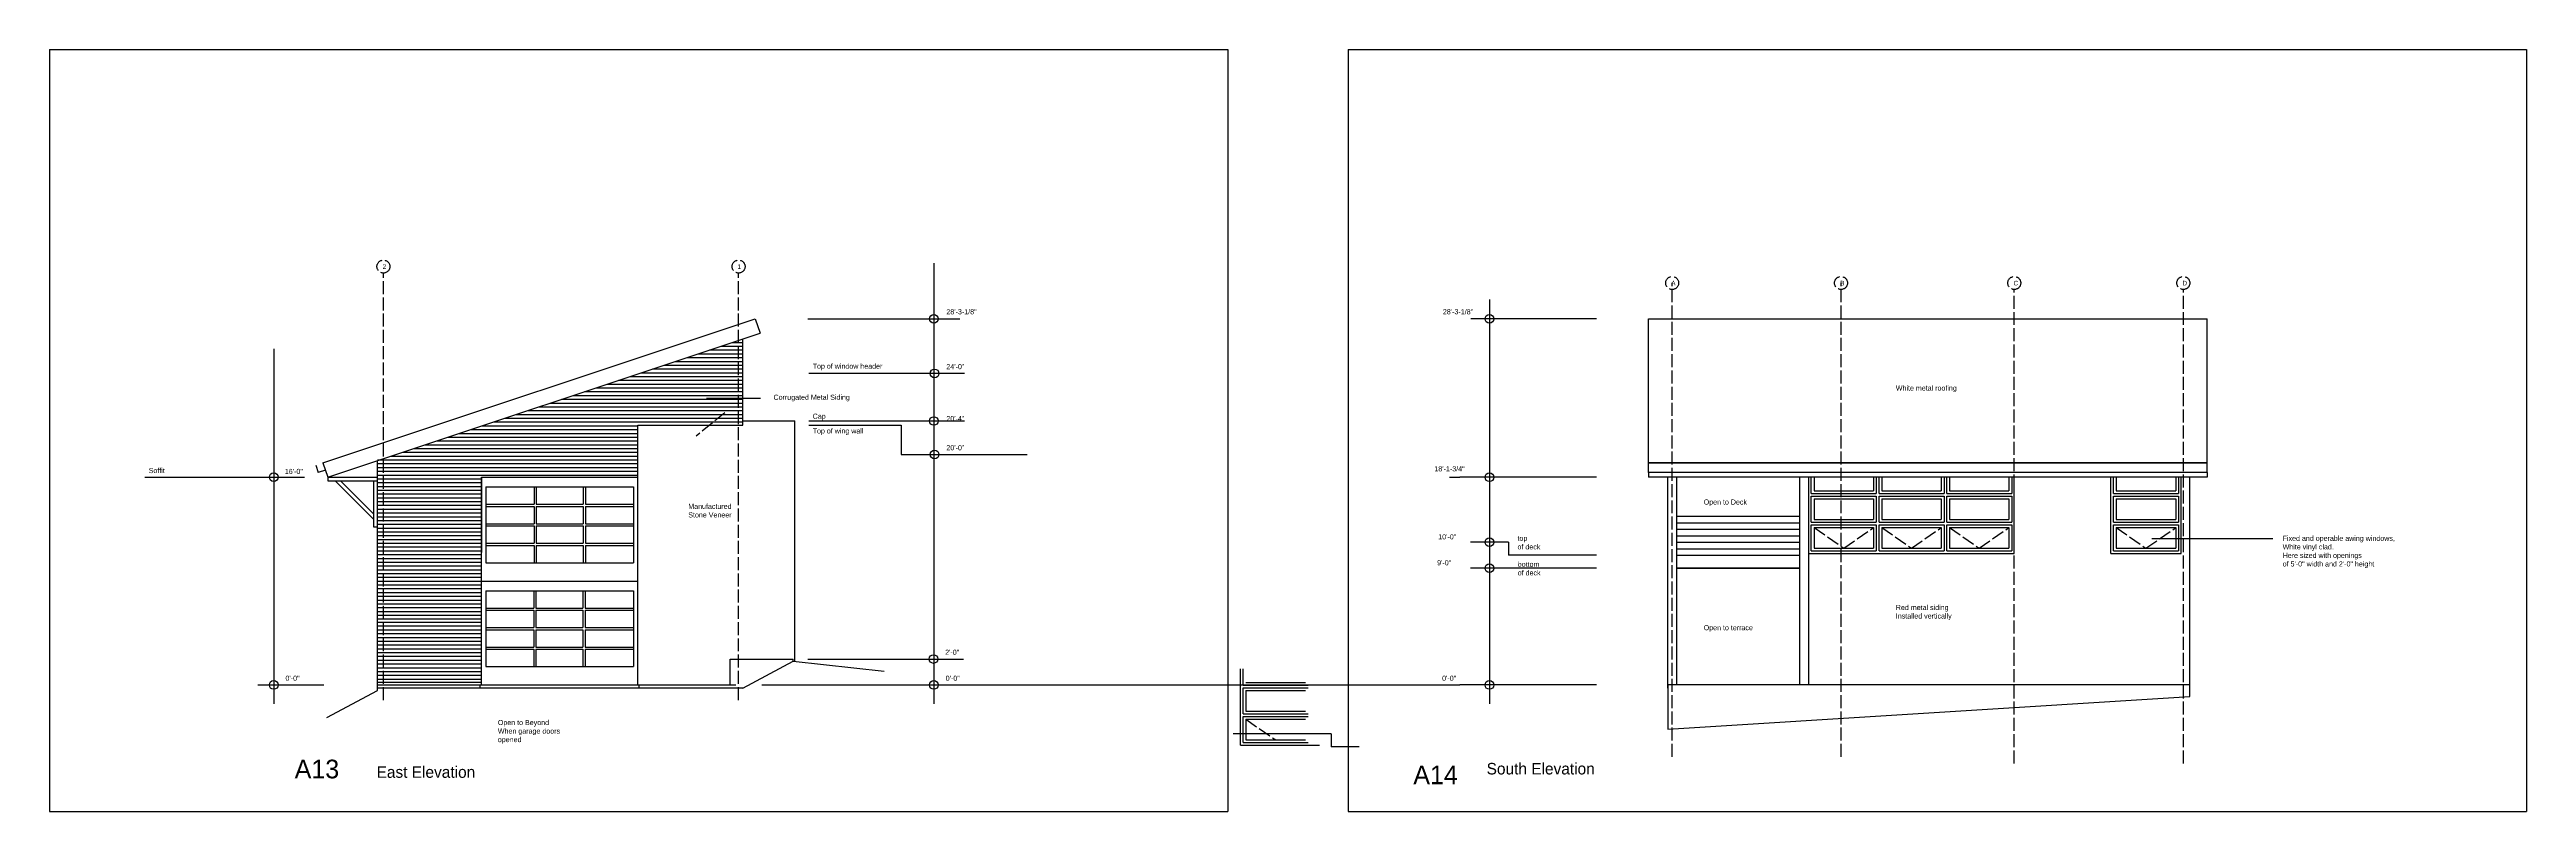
# Model space of a CAD drawing. Header units: inches. Extents: x -173 to 8259, y -1622 to 3486.
# Drawn here: x 2166 to 4453, y -1067 to -363 of the extents above; entities that cross this region are included whole.
import ezdxf

# ---------------------------------------------------------------- set-up
doc = ezdxf.new("R2010")
doc.units = ezdxf.units.IN
doc.header["$MEASUREMENT"] = 0
doc.linetypes.add('ACAD_ISO02W100', pattern=[15, 12, -3])
for name, color, linetype in [('const', 7, 'Continuous'), ('e1', 7, 'Continuous'), ('e2', 251, 'Continuous'), ('glassSwing', 172, 'ACAD_ISO02W100'), ('grid', 252, 'ACAD_ISO02W100'), ('millwork', 253, 'Continuous'), ('overhang', 252, 'ACAD_ISO02W100'), ('walls', 7, 'Continuous')]:
    doc.layers.add(name, color=color, linetype=linetype)

msp = doc.modelspace()

# ---------------------------------------------------------------- linework, layer by layer
for p, q in [((2166, -363.4), (3254, -363.4)), ((2166, -363.4), (2166, -1067.4)), ((3254, -363.4), (3254, -1067.4)), ((3365.1, -363.4), (3365.1, -1067.4)), ((3365.1, -363.4), (4453.1, -363.4)), ((4453.1, -363.4), (4453.1, -1067.4)), ((3660.3, -950), (3660.3, -953.5)), ((2166, -1067.4), (3254, -1067.4)), ((3365.1, -1067.4), (4453.1, -1067.4))]:
    msp.add_line(p, q)
at = {"layer": 'e1'}
for p, q in [((2817.7, -612.2), (2822.1, -625.5)), ((2709.1, -950.5), (2709.1, -710.5)), ((2411.8, -747.5), (2414, -754.1)), ((2418.5, -745.2), (2422.9, -758.5)), ((3642.3, -745.2), (4158.3, -745.2)), ((4158.3, -745.2), (3642.3, -745.2)), ((4158.3, -754.1), (3642.3, -754.1)), ((3642.3, -754.1), (3642.3, -758.5)), ((4158.3, -754.1), (4158.3, -758.5)), ((2564.8, -854.5), (2564.8, -758.5)), ((2564.8, -758.5), (2709.1, -758.5)), ((4158.3, -758.5), (3642.3, -758.5)), ((3668.3, -758.5), (3668.3, -950.5)), ((3782.3, -950), (3782.3, -758.5)), ((3668.3, -830.6), (3782.3, -830.6)), ((3668.3, -842.6), (3782.3, -842.6)), ((2564.8, -854.5), (2709.1, -854.5)), ((2710.6, -953.5), (2710.6, -950.5)), ((3660.3, -953.5), (3660.3, -991.4))]:
    msp.add_line(p, q, dxfattribs=at)
at = {"layer": 'e2'}
for p, q in [((2982.6, -560.8), (2982.6, -968)), ((3495.5, -594.4), (3495.5, -968)), ((2866.1, -612.2), (3006.5, -612.2)), ((3594.4, -612.2), (3478.5, -612.2)), ((2373, -639.9), (2373, -968)), ((2785.9, -637.5), (2806.3, -637.5)), ((2796.4, -634), (2806.3, -634)), ((2712.4, -662), (2806.3, -662)), ((2722.9, -658.5), (2806.3, -658.5)), ((2733.4, -655), (2806.3, -655)), ((2743.9, -651.5), (2806.3, -651.5)), ((2754.4, -648), (2806.3, -648)), ((2764.9, -644.5), (2806.3, -644.5)), ((2775.4, -641), (2806.3, -641)), ((2867.1, -662.5), (3010.9, -662.5)), ((2649.4, -683), (2806.3, -683)), ((2659.9, -679.5), (2806.3, -679.5)), ((2670.4, -676), (2806.3, -676)), ((2680.9, -672.5), (2806.3, -672.5)), ((2691.4, -669), (2806.3, -669)), ((2701.9, -665.5), (2806.3, -665.5)), ((2575.9, -707.5), (2806.3, -707.5)), ((2586.4, -704), (2806.3, -704)), ((2596.9, -700.5), (2806.3, -700.5)), ((2607.4, -697), (2806.3, -697)), ((2617.9, -693.5), (2806.3, -693.5)), ((2628.4, -690), (2806.3, -690)), ((2638.9, -686.5), (2806.3, -686.5)), ((2867.1, -706.5), (3010.9, -706.5)), ((2512.9, -728.5), (2709.1, -728.5)), ((2523.4, -725), (2709.1, -725)), ((2533.9, -721.5), (2709.1, -721.5)), ((2544.4, -718), (2709.1, -718)), ((2554.9, -714.5), (2709.1, -714.5)), ((2565.4, -711), (2709.1, -711)), ((2867.1, -710.5), (2952.5, -710.5)), ((2952.5, -710.5), (2952.5, -737.5)), ((2468.8, -742.5), (2709.1, -742.5)), ((2468.8, -746), (2709.1, -746)), ((2468.8, -749.5), (2709.1, -749.5)), ((2468.8, -753), (2709.1, -753)), ((2481.4, -739), (2709.1, -739)), ((2491.9, -735.5), (2709.1, -735.5)), ((2502.4, -732), (2709.1, -732)), ((2952.5, -737.5), (3010.9, -737.5)), ((2952.5, -737.5), (3068.8, -737.5)), ((2254, -758.5), (2393.1, -758.5)), ((2393.1, -758.5), (2401.3, -758.5)), ((2422.9, -758.5), (2468.8, -758.5)), ((2422.9, -762), (2468.8, -762)), ((2468.8, -756.5), (2709.1, -756.5)), ((2468.8, -760), (2564.8, -760)), ((2468.8, -763.5), (2564.8, -763.5)), ((2468.8, -767), (2564.8, -767)), ((2468.8, -770.5), (2564.8, -770.5)), ((2468.8, -774), (2564.8, -774)), ((2468.8, -777.5), (2564.8, -777.5)), ((2564.8, -758.5), (2564.8, -828)), ((2564.8, -758.5), (2695.8, -758.5)), ((2564.8, -758.5), (2695.8, -758.5)), ((2569, -767.5), (2569, -837.5)), ((2569, -767.5), (2705.2, -767.5)), ((2613.4, -767.5), (2613.4, -783.5)), ((2615.4, -767.5), (2615.4, -783.5)), ((2658.8, -767.5), (2658.8, -783.5)), ((2660.8, -767.5), (2660.8, -783.5)), ((2705.2, -767.5), (2705.2, -837.5)), ((3458.6, -758.5), (3468.3, -758.5)), ((3478, -758.5), (3468.3, -758.5)), ((3594.4, -758.5), (3478, -758.5)), ((3790.3, -758.5), (3790.3, -950)), ((3792.8, -773.6), (3792.8, -758.5)), ((3792.8, -773.6), (3852.8, -773.6)), ((3792.8, -800.1), (3792.8, -776.1)), ((3792.8, -776.1), (3852.8, -776.1)), ((3795.3, -758.5), (3795.3, -771.1)), ((3795.3, -771.1), (3850.3, -771.1)), ((3850.3, -758.5), (3850.3, -771.1)), ((3852.8, -758.5), (3852.8, -773.6)), ((3852.8, -776.1), (3852.8, -800.1)), ((3855.3, -773.6), (3855.3, -758.5)), ((3855.3, -773.6), (3915.3, -773.6)), ((3855.3, -800.1), (3855.3, -776.1)), ((3855.3, -776.1), (3915.3, -776.1)), ((3857.8, -758.5), (3857.8, -771.1)), ((3857.8, -771.1), (3912.8, -771.1)), ((3912.8, -758.5), (3912.8, -771.1)), ((3915.3, -758.5), (3915.3, -773.6)), ((3915.3, -776.1), (3915.3, -800.1)), ((3917.8, -773.6), (3917.8, -758.5)), ((3917.8, -773.6), (3977.8, -773.6)), ((3917.8, -800.1), (3917.8, -776.1)), ((3917.8, -776.1), (3977.8, -776.1)), ((3920.3, -758.5), (3920.3, -771.1)), ((3920.3, -771.1), (3975.3, -771.1)), ((3975.3, -758.5), (3975.3, -771.1)), ((3977.8, -758.5), (3977.8, -773.6)), ((3977.8, -776.1), (3977.8, -800.1)), ((3980.2, -829.1), (3980.2, -758.5)), ((4069.3, -829.1), (4069.3, -758.5)), ((4071.8, -773.6), (4071.8, -758.5)), ((4071.8, -773.6), (4131.8, -773.6)), ((4071.8, -800.1), (4071.8, -776.1)), ((4071.8, -776.1), (4131.8, -776.1)), ((4074.3, -758.5), (4074.3, -771.1)), ((4074.3, -771.1), (4129.3, -771.1)), ((4129.3, -758.5), (4129.3, -771.1)), ((4131.8, -758.5), (4131.8, -773.6)), ((4131.8, -776.1), (4131.8, -800.1)), ((4134.2, -829.1), (4134.2, -758.5)), ((2468.8, -781), (2564.8, -781)), ((2468.8, -784.5), (2564.8, -784.5)), ((2468.8, -788), (2564.8, -788)), ((2468.8, -791.5), (2564.8, -791.5)), ((2468.8, -795), (2564.8, -795)), ((2468.8, -798.5), (2564.8, -798.5)), ((2569, -783.5), (2613.4, -783.5)), ((2569, -785.5), (2613.4, -785.5)), ((2613.4, -785.5), (2613.4, -801.5)), ((2615.4, -783.5), (2658.8, -783.5)), ((2615.4, -785.5), (2658.8, -785.5)), ((2615.4, -785.5), (2615.4, -801.5)), ((2658.8, -785.5), (2658.8, -801.5)), ((2660.8, -783.5), (2705.2, -783.5)), ((2660.8, -785.5), (2705.2, -785.5)), ((2660.8, -785.5), (2660.8, -801.5)), ((3668.3, -794.6), (3782.3, -794.6)), ((3792.8, -800.1), (3852.8, -800.1)), ((3795.3, -778.6), (3795.3, -797.6)), ((3795.3, -778.6), (3850.3, -778.6)), ((3795.3, -797.6), (3850.3, -797.6)), ((3850.3, -778.6), (3850.3, -797.6)), ((3855.3, -800.1), (3915.3, -800.1)), ((3857.8, -778.6), (3857.8, -797.6)), ((3857.8, -778.6), (3912.8, -778.6)), ((3857.8, -797.6), (3912.8, -797.6)), ((3912.8, -778.6), (3912.8, -797.6)), ((3917.8, -800.1), (3977.8, -800.1)), ((3920.3, -778.6), (3920.3, -797.6)), ((3920.3, -778.6), (3975.3, -778.6)), ((3920.3, -797.6), (3975.3, -797.6)), ((3975.3, -778.6), (3975.3, -797.6)), ((4071.8, -800.1), (4131.8, -800.1)), ((4074.3, -778.6), (4074.3, -797.6)), ((4074.3, -778.6), (4129.3, -778.6)), ((4074.3, -797.6), (4129.3, -797.6)), ((4129.3, -778.6), (4129.3, -797.6)), ((2468.8, -802), (2564.8, -802)), ((2468.8, -805.5), (2564.8, -805.5)), ((2468.8, -809), (2564.8, -809)), ((2468.8, -812.5), (2564.8, -812.5)), ((2468.8, -816), (2564.8, -816)), ((2468.8, -819.5), (2564.8, -819.5)), ((2468.8, -823), (2564.8, -823)), ((2569, -801.5), (2613.4, -801.5)), ((2569, -803.5), (2613.4, -803.5)), ((2569, -819.5), (2613.4, -819.5)), ((2569, -821.5), (2613.4, -821.5)), ((2613.4, -803.5), (2613.4, -819.5)), ((2613.4, -821.5), (2613.4, -837.5)), ((2615.4, -801.5), (2658.8, -801.5)), ((2615.4, -803.5), (2658.8, -803.5)), ((2615.4, -803.5), (2615.4, -819.5)), ((2615.4, -819.5), (2658.8, -819.5)), ((2615.4, -821.5), (2615.4, -837.5)), ((2615.4, -821.5), (2658.8, -821.5)), ((2658.8, -803.5), (2658.8, -819.5)), ((2658.8, -821.5), (2658.8, -837.5)), ((2660.8, -801.5), (2705.2, -801.5)), ((2660.8, -803.5), (2705.2, -803.5)), ((2660.8, -803.5), (2660.8, -819.5)), ((2660.8, -819.5), (2705.2, -819.5)), ((2660.8, -821.5), (2660.8, -837.5)), ((2660.8, -821.5), (2705.2, -821.5)), ((3513.3, -818.6), (3478, -818.6)), ((3513.3, -818.6), (3513.3, -830.6)), ((3668.3, -800.6), (3782.3, -800.6)), ((3668.3, -806.6), (3782.3, -806.6)), ((3668.3, -812.6), (3782.3, -812.6)), ((3668.3, -818.6), (3782.3, -818.6)), ((3792.8, -826.6), (3792.8, -802.6)), ((3792.8, -802.6), (3852.8, -802.6)), ((3795.3, -805.1), (3795.3, -824.1)), ((3795.3, -805.1), (3850.3, -805.1)), ((3850.3, -805.1), (3850.3, -824.1)), ((3852.8, -802.6), (3852.8, -826.6)), ((3855.3, -826.6), (3855.3, -802.6)), ((3855.3, -802.6), (3915.3, -802.6)), ((3857.8, -805.1), (3857.8, -824.1)), ((3857.8, -805.1), (3912.8, -805.1)), ((3912.8, -805.1), (3912.8, -824.1)), ((3915.3, -802.6), (3915.3, -826.6)), ((3917.8, -826.6), (3917.8, -802.6)), ((3917.8, -802.6), (3977.8, -802.6)), ((3920.3, -805.1), (3920.3, -824.1)), ((3920.3, -805.1), (3975.3, -805.1)), ((3975.3, -805.1), (3975.3, -824.1)), ((3977.8, -802.6), (3977.8, -826.6)), ((4071.8, -826.6), (4071.8, -802.6)), ((4071.8, -802.6), (4131.8, -802.6)), ((4074.3, -805.1), (4074.3, -824.1)), ((4074.3, -805.1), (4129.3, -805.1)), ((4107.2, -815.3), (4218.8, -815.3)), ((4129.3, -805.1), (4129.3, -824.1)), ((4131.8, -802.6), (4131.8, -826.6)), ((2468.8, -826.5), (2564.8, -826.5)), ((2468.8, -830), (2564.8, -830)), ((2468.8, -833.5), (2564.8, -833.5)), ((2468.8, -837), (2564.8, -837)), ((2468.8, -840.5), (2564.8, -840.5)), ((2468.8, -844), (2564.8, -844)), ((2569, -837.5), (2705.2, -837.5)), ((2569, -837.5), (2613.4, -837.5)), ((2615.4, -837.5), (2658.8, -837.5)), ((2660.8, -837.5), (2705.2, -837.5)), ((3594.4, -842.6), (3478, -842.6)), ((3594.4, -830.6), (3513.3, -830.6)), ((3668.3, -824.6), (3782.3, -824.6)), ((3790.3, -829.1), (3980.2, -829.1)), ((3792.8, -826.6), (3852.8, -826.6)), ((3795.3, -824.1), (3850.3, -824.1)), ((3855.3, -826.6), (3915.3, -826.6)), ((3857.8, -824.1), (3912.8, -824.1)), ((3917.8, -826.6), (3977.8, -826.6)), ((3920.3, -824.1), (3975.3, -824.1)), ((4069.3, -829.1), (4134.2, -829.1)), ((4071.8, -826.6), (4131.8, -826.6)), ((4074.3, -824.1), (4129.3, -824.1)), ((2468.8, -847.5), (2564.8, -847.5)), ((2468.8, -851), (2564.8, -851)), ((2468.8, -854.5), (2564.8, -854.5)), ((2468.8, -858), (2564.8, -858)), ((2468.8, -861.5), (2564.8, -861.5)), ((2468.8, -865), (2564.8, -865)), ((2468.8, -868.5), (2564.8, -868.5)), ((2568.8, -863.5), (2568.8, -933.5)), ((2568.8, -863.5), (2705.1, -863.5)), ((2613.2, -863.5), (2613.2, -879.5)), ((2615.2, -863.5), (2615.2, -879.5)), ((2658.6, -863.5), (2658.6, -879.5)), ((2660.6, -863.5), (2660.6, -879.5)), ((2705.1, -863.5), (2705.1, -933.5)), ((2468.8, -872), (2564.8, -872)), ((2468.8, -875.5), (2564.8, -875.5)), ((2468.8, -879), (2564.8, -879)), ((2468.8, -882.5), (2564.8, -882.5)), ((2468.8, -886), (2564.8, -886)), ((2468.8, -889.5), (2564.8, -889.5)), ((2568.8, -879.5), (2613.2, -879.5)), ((2568.8, -881.5), (2613.2, -881.5)), ((2613.2, -881.5), (2613.2, -897.5)), ((2615.2, -879.5), (2658.6, -879.5)), ((2615.2, -881.5), (2615.2, -897.5)), ((2615.2, -881.5), (2658.6, -881.5)), ((2658.6, -881.5), (2658.6, -897.5)), ((2660.6, -879.5), (2705.1, -879.5)), ((2660.6, -881.5), (2660.6, -897.5)), ((2660.6, -881.5), (2705.1, -881.5)), ((2468.8, -892.5), (2564.8, -892.5)), ((2468.8, -896), (2564.8, -896)), ((2468.8, -899.5), (2564.8, -899.5)), ((2468.8, -903), (2564.8, -903)), ((2468.8, -906.5), (2564.8, -906.5)), ((2468.8, -910), (2564.8, -910)), ((2468.8, -913.5), (2564.8, -913.5)), ((2568.8, -897.5), (2613.2, -897.5)), ((2568.8, -899.5), (2613.2, -899.5)), ((2613.2, -899.5), (2613.2, -915.5)), ((2615.2, -897.5), (2658.6, -897.5)), ((2615.2, -899.5), (2615.2, -915.5)), ((2615.2, -899.5), (2658.6, -899.5)), ((2658.6, -899.5), (2658.6, -915.5)), ((2660.6, -897.5), (2705.1, -897.5)), ((2660.6, -899.5), (2660.6, -915.5)), ((2660.6, -899.5), (2705.1, -899.5)), ((2468.8, -917), (2564.8, -917)), ((2468.8, -920.5), (2564.8, -920.5)), ((2468.8, -924), (2564.8, -924)), ((2468.8, -927.5), (2564.8, -927.5)), ((2468.8, -931), (2564.8, -931)), ((2468.8, -934.5), (2564.8, -934.5)), ((2568.8, -915.5), (2613.2, -915.5)), ((2568.8, -917.5), (2613.2, -917.5)), ((2568.8, -933.5), (2705.1, -933.5)), ((2568.8, -933.5), (2613.2, -933.5)), ((2613.2, -917.5), (2613.2, -933.5)), ((2615.2, -915.5), (2658.6, -915.5)), ((2615.2, -917.5), (2615.2, -933.5)), ((2615.2, -917.5), (2658.6, -917.5)), ((2615.2, -933.5), (2658.6, -933.5)), ((2658.6, -917.5), (2658.6, -933.5)), ((2660.6, -915.5), (2705.1, -915.5)), ((2660.6, -917.5), (2660.6, -933.5)), ((2660.6, -917.5), (2705.1, -917.5)), ((2660.6, -933.5), (2705.1, -933.5)), ((2794.6, -926.5), (2852.8, -926.5)), ((2794.6, -950.5), (2794.6, -926.5)), ((2823.7, -926.5), (2842.1, -926.5)), ((2866.1, -926.5), (3009.8, -926.5)), ((3265.7, -1006.2), (3265.7, -935.6)), ((3268.2, -950.7), (3268.2, -935.6)), ((2358.3, -950.5), (2419.4, -950.5)), ((2468.8, -938), (2564.8, -938)), ((2468.8, -941.5), (2564.8, -941.5)), ((2468.8, -945), (2564.8, -945)), ((2468.8, -948), (2564.8, -948)), ((2468.8, -950.5), (2710.3, -950.5)), ((2563.4, -950.5), (2563.4, -953.5)), ((2710.3, -950.5), (2794.6, -950.5)), ((2710.3, -950.5), (2799.7, -950.5)), ((2823.7, -950.5), (3009.8, -950.5)), ((3009.8, -950.5), (3468.3, -950.5)), ((3268.2, -950.7), (3328.2, -950.7)), ((3268.2, -977.2), (3268.2, -953.2)), ((3268.2, -953.2), (3328.2, -953.2)), ((3270.7, -948.2), (3325.7, -948.2)), ((3270.7, -955.7), (3270.7, -974.7)), ((3270.7, -955.7), (3325.7, -955.7)), ((3594.4, -950.5), (3468.3, -950.5)), ((3660.3, -950), (3660.3, -953.5)), ((3268.2, -977.2), (3328.2, -977.2)), ((3268.2, -1003.7), (3268.2, -979.7)), ((3268.2, -979.7), (3328.2, -979.7)), ((3270.7, -974.7), (3325.7, -974.7)), ((3270.7, -982.2), (3270.7, -1001.2)), ((3270.7, -982.2), (3325.7, -982.2)), ((3349.5, -995.7), (3259, -995.7)), ((3265.7, -1006.2), (3338.7, -1006.2)), ((3268.2, -1003.7), (3328.2, -1003.7)), ((3270.7, -1001.2), (3325.7, -1001.2)), ((3349.5, -995.7), (3349.5, -1007.7)), ((3375.4, -1007.7), (3349.5, -1007.7))]:
    msp.add_line(p, q, dxfattribs=at)
for centre, radius in [((2982.6, -612.2), 4), ((3495.5, -612.2), 4), ((2983.3, -662.6), 4), ((2982.6, -706.6), 4), ((2373, -758.5), 4), ((2983.3, -737.5), 4), ((3495.5, -758.6), 4), ((3495.5, -818.6), 4), ((3495.5, -842.6), 4), ((2709.1, -854.5), 4.547473508864641e-13), ((2982.2, -926.5), 4), ((2373, -950.5), 4), ((2982.6, -950.5), 4), ((3495.5, -950.5), 4)]:
    msp.add_circle(centre, radius, dxfattribs=at)
at = {"layer": 'glassSwing'}
msp.add_line((2789.7, -699), (2763.1, -720.5), dxfattribs=at)
msp.add_line((2789.7, -699), (2763.1, -720.5), dxfattribs=at)
at = {"layer": 'grid'}
for p, q in [((2474.3, -964.4), (2474.3, -569.9)), ((2802.3, -964.4), (2802.3, -569.9)), ((3664.3, -1016.9), (3664.3, -579.1)), ((3820.2, -1016.9), (3820.2, -579.1)), ((3980.2, -1022.9), (3980.2, -585.1)), ((4136.3, -1022.9), (4136.3, -585.1))]:
    msp.add_line(p, q, dxfattribs=at)
for centre in [(2474.3, -563.9), (2802.3, -563.9), (3664.3, -579.1), (3820.2, -579.1), (3980.2, -579.1), (4136.3, -579.1)]:
    msp.add_circle(centre, 6, dxfattribs=at)
at = {"layer": 'millwork'}
for p, q in [((2422.9, -758.5), (2422.9, -762)), ((2429.9, -762), (2465.3, -797.4)), ((2434.8, -762), (2465.3, -792.5)), ((2465.3, -762), (2465.3, -804.4)), ((2465.3, -804.4), (2468.8, -804.4))]:
    msp.add_line(p, q, dxfattribs=at)
at = {"layer": 'overhang'}
for p, q in [((3795.3, -805.1), (3822.8, -824.1)), ((3822.8, -824.1), (3850.3, -805.1)), ((3857.8, -805.1), (3885.3, -824.1)), ((3885.3, -824.1), (3912.8, -805.1)), ((3920.3, -805.1), (3947.8, -824.1)), ((3947.8, -824.1), (3975.3, -805.1)), ((4074.3, -805.1), (4101.8, -824.1)), ((4101.8, -824.1), (4129.3, -805.1)), ((3270.7, -982.2), (3298.2, -1001.2))]:
    msp.add_line(p, q, dxfattribs=at)
at = {"layer": 'walls'}
for p, q in [((2418.5, -745.2), (2817.7, -612.2)), ((3642.3, -612.2), (4158.3, -612.2)), ((3642.3, -754.1), (3642.3, -612.2)), ((4158.3, -754.1), (4158.3, -612.2)), ((2422.9, -758.5), (2822.1, -625.5)), ((2806.3, -710.5), (2806.3, -630.7)), ((2822.5, -685.7), (2772.5, -685.7)), ((2806.3, -706.5), (2854.1, -706.5)), ((2854.1, -928.6), (2854.1, -706.5)), ((2709.1, -710.5), (2806.3, -710.5)), ((2420.7, -751.9), (2414, -754.1)), ((2468.8, -955.5), (2468.8, -743.2)), ((3660.3, -953.5), (3660.3, -758.5)), ((4142.3, -961), (4142.3, -758.5)), ((3782.3, -842.6), (3668.3, -842.6)), ((3782.3, -842.6), (3668.3, -842.6)), ((2564.8, -950.5), (2564.8, -854.5)), ((2806.1, -953.5), (2852.8, -928.5)), ((2852.8, -928.5), (2852.8, -926.5)), ((2852.8, -928.5), (2936.7, -937.7)), ((2422.1, -980.6), (2468.8, -955.5)), ((2806.1, -953.5), (2468.8, -953.5)), ((4142.3, -950.5), (3660.3, -950.5)), ((3660.3, -991.4), (4142.3, -961))]:
    msp.add_line(p, q, dxfattribs=at)

# ---------------------------------------------------------------- texts
at = {"layer": 'const', "attachment_point": 1}
for s, insert, char_height, width in [('2', (2473.6, -561.8), 4.26, 1625.197), ('1', (2801.2, -561.9), 4.26, 1625.197), ('A', (3663.5, -577.1), 4.26, 1625.197), ('B', (3819.5, -577.1), 4.26, 1625.197), ('C', (3979.5, -577.1), 4.26, 1625.197), ('D', (4135.5, -577.1), 4.26, 1625.197), ('28\'-3-1/8"', (2994.1, -603.3), 4.74, 1805.775), ('28\'-3-1/8"', (3452.6, -603.3), 4.74, 1805.775), ('\\PTop of window header', (2870.7, -645.7), 4.736, 1805.775), ('24\'-0"', (2994.1, -654), 4.74, 1805.775), ('Corrugated Metal Siding', (2834.5, -682.3), 4.736, 1805.775), ('White metal roofing', (3870.8, -673.8), 4.736, 1805.775), ('Cap', (2870.7, -699.8), 4.74, 1805.775), ('20\'-4"', (2994.1, -702), 4.74, 1805.775), ('Top of wing wall', (2870.7, -713.4), 4.736, 1805.775), ('20\'-0"', (2994.1, -728.9), 4.74, 1805.775), ('Soffit', (2257.6, -750), 4.74, 1805.775), ('16\'-0"', (2383.3, -750.8), 4.74, 1805.775), ('18\'-1-3/4"', (3444.7, -748.4), 4.74, 1805.775), ('Manufactured^JStone Veneer', (2755.8, -783.1), 4.736, 1805.775), ('Open to Deck', (3693.4, -779.1), 4.736, 1805.775), ('10\'-0"', (3448.3, -811.2), 4.74, 1805.775), ('top^Jof deck', (3521.5, -812.6), 4.736, 1805.775), ('Fixed and operable awing windows,^JWhite vinyl clad.^JHere sized with openings^Jof 5\'-0" width and 2\'-0" height', (4228, -812.6), 4.7359, 1805.775), ('9\'-0"', (3447.3, -835.2), 4.74, 1805.775), ('bottom^Jof deck', (3521.7, -836.6), 4.736, 1805.775), ('Red metal siding^JInstalled vertically', (3870.8, -876.5), 4.736, 1805.775), ('Open to terrace', (3693.4, -895.2), 4.736, 1805.775), ('2\'-0"', (2993, -917.9), 4.74, 1805.775), ('0\'-0"', (2383.9, -941.9), 4.74, 1805.775), ('0\'-0"', (2993.5, -941.9), 4.74, 1805.775), ('0\'-0"', (3451.9, -941.9), 4.74, 1805.775), ('Open to Beyond^JWhen garage doors^Jopened', (2580, -982.8), 4.736, 1805.775), ('A13', (2392.4, -1019.5), 17.26, 6582.049), ('East Elevation', (2468, -1025.6), 10.656, 4062.993), ('A14', (3425.3, -1024.9), 17.26, 6582.049), ('South Elevation', (3493, -1022.5), 10.656, 4062.993)]:
    msp.add_mtext(s, dxfattribs=dict(at, insert=insert, char_height=char_height, width=width))

doc.saveas('drawing.dxf')
